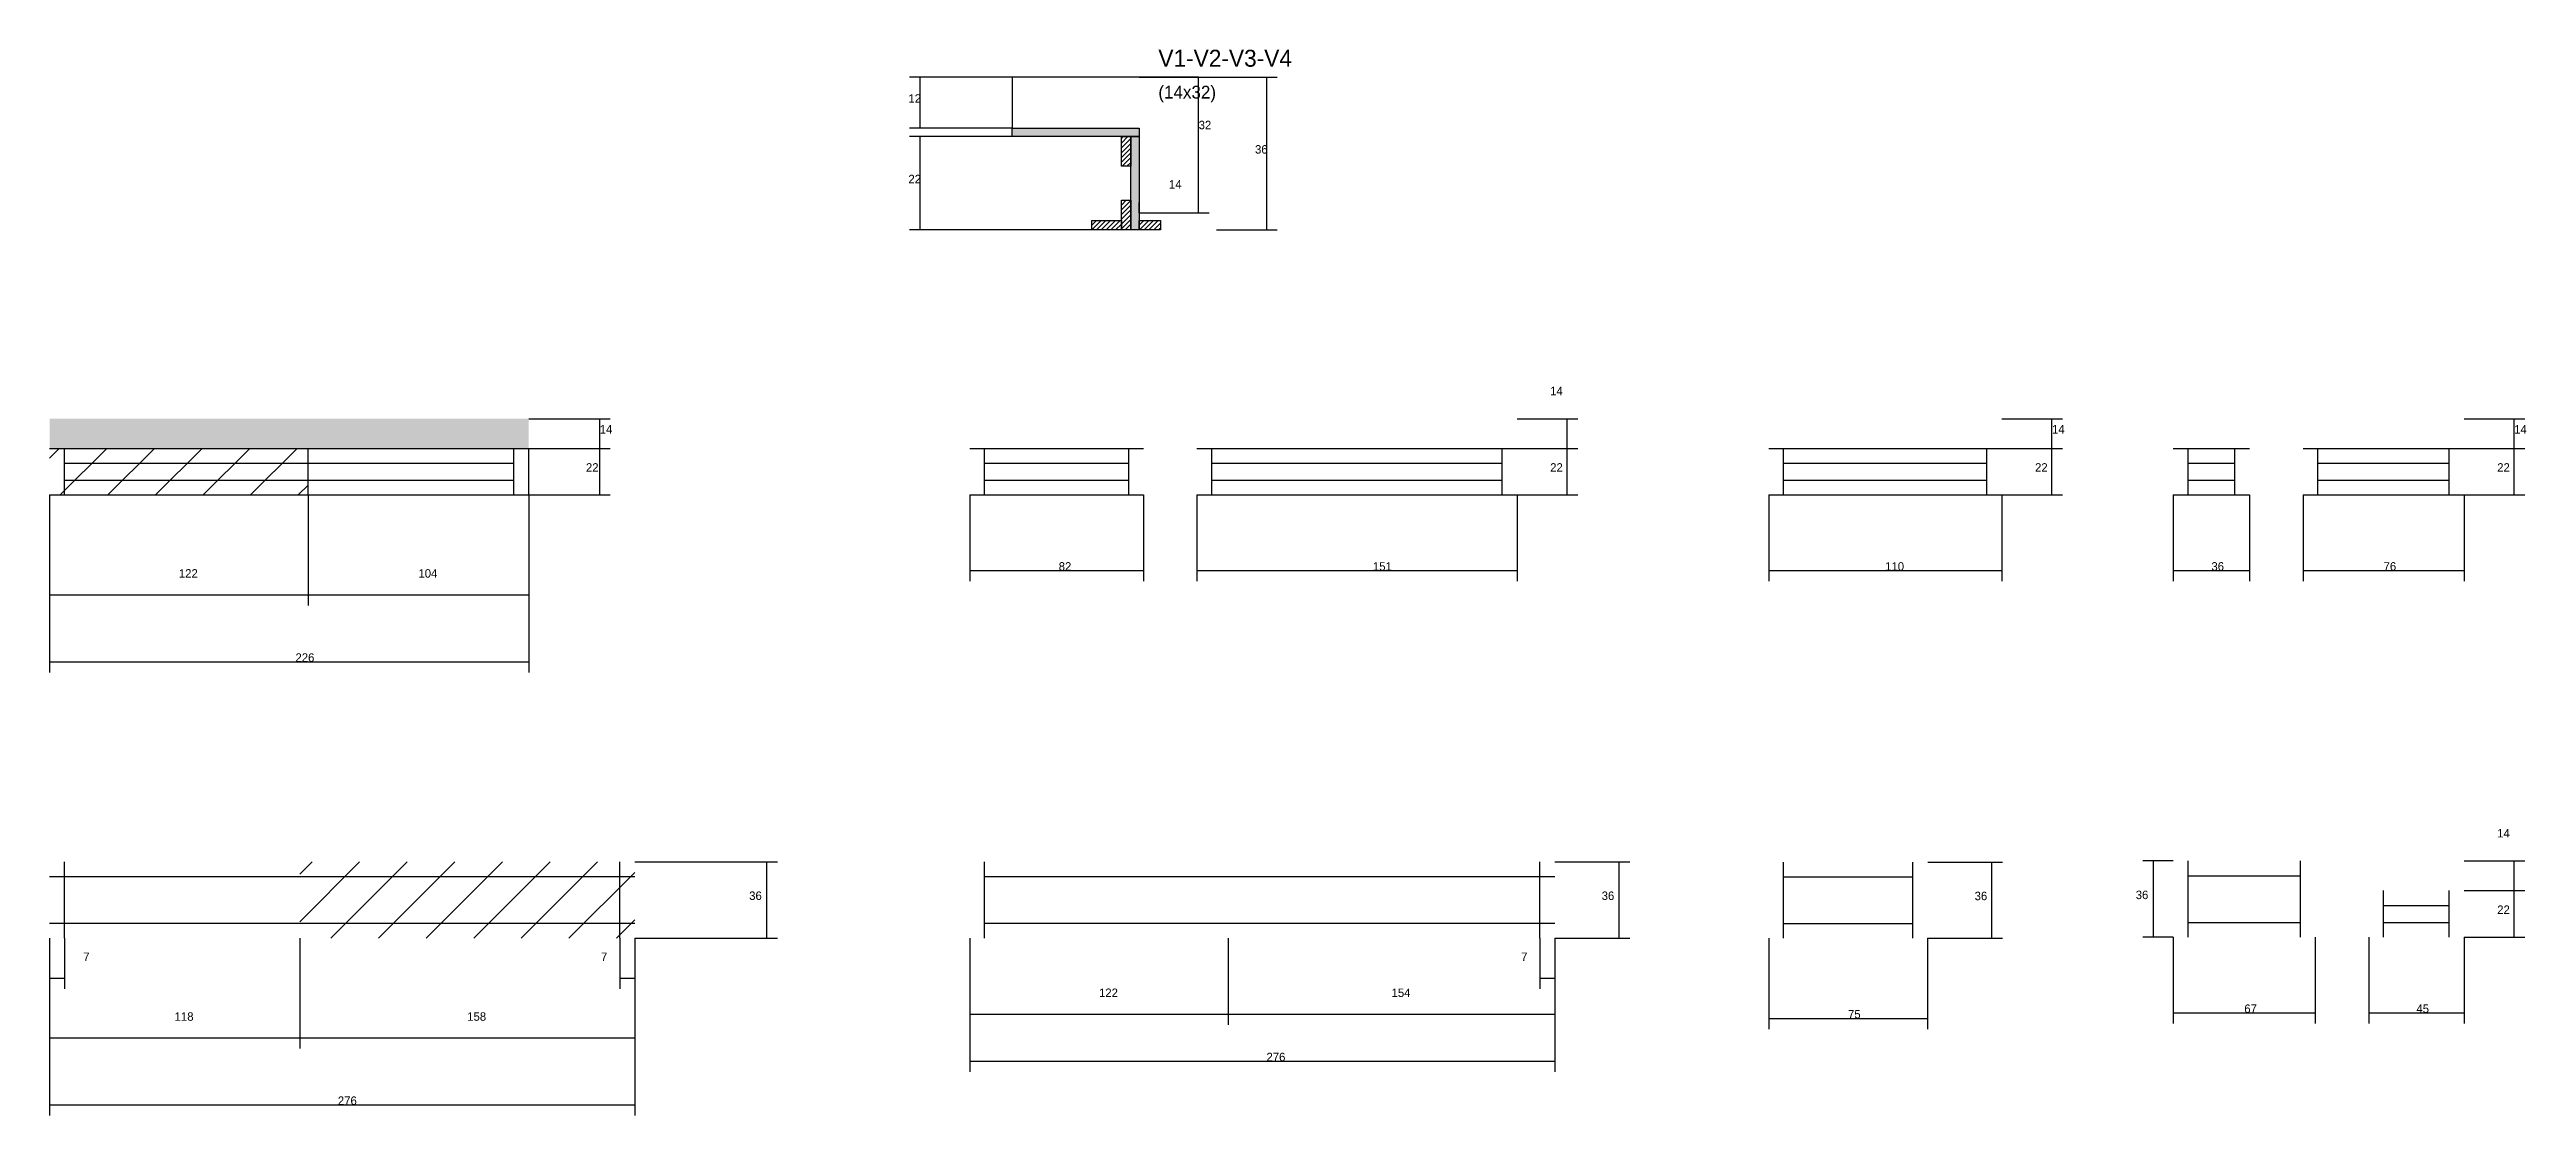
# Model space of a CAD drawing. Header units: metres. Extents: x -2848 to 21926, y -45195 to 1016.
# Drawn here: x 13877 to 15045, y -35690 to -35187 of the extents above; entities that cross this region are included whole.
import ezdxf

# ---------------------------------------------------------------- set-up
doc = ezdxf.new("R2010")
doc.units = ezdxf.units.M
for name, color, linetype in [('CONCRETO', 251, 'Continuous'), ('COTA', 4, 'Continuous'), ('Cota Seção (2x)', 4, 'Continuous'), ('Hachura', 253, 'Continuous'), ('Madeira', 126, 'Continuous'), ('Painéis', 200, 'Continuous'), ('SARR_2.2x7', 40, 'Continuous'), ('Texto Seção', 7, 'Continuous')]:
    doc.layers.add(name, color=color, linetype=linetype)

msp = doc.modelspace()

# ---------------------------------------------------------------- texts
at = {"layer": 'COTA'}
for s, p in [('12', (14282.1, -35212)), ('36', (14445.6, -35236)), ('22', (14282.1, -35250)), ('14', (14584.8, -35350)), ('14', (14136.5, -35368.1)), ('14', (14821.5, -35368.1)), ('14', (15039.5, -35368.1)), ('22', (14130, -35386.1)), ('22', (14584.8, -35386.1)), ('22', (14813.5, -35386.1)), ('22', (15031.5, -35386.1)), ('122', (13938, -35436.1)), ('104', (14051, -35436.1)), ('82', (14353, -35432.8)), ('151', (14501.2, -35432.8)), ('110', (14742.8, -35432.8)), ('36', (14896.7, -35432.8)), ('76', (14977.9, -35432.8)), ('226', (13993, -35475.8)), ('14', (15031.5, -35558.7)), ('36', (14207, -35588.2)), ('36', (14609.1, -35588.2)), ('36', (14785, -35588.3)), ('36', (14861, -35587.8)), ('22', (15031.5, -35594.8)), ('7', (13892.9, -35617)), ('7', (14137.1, -35617)), ('7', (14571.1, -35617)), ('122', (14372, -35634)), ('154', (14510, -35634)), ('118', (13936, -35645.2)), ('158', (14074, -35645.2)), ('75', (14725.3, -35644.1)), ('67', (14912.2, -35641.5)), ('45', (14993.4, -35641.5)), ('276', (14451, -35664.3)), ('276', (14013, -35684.9))]:
    msp.add_text(s, height=4, dxfattribs=at).set_placement(p)
at = {"layer": 'Cota Seção (2x)'}
for s, p in [('32', (14419, -35224.5)), ('14', (14405, -35252.5))]:
    msp.add_text(s, height=4, dxfattribs=at).set_placement(p)
at = {"layer": 'Texto Seção'}
for s, height, p in [('V1-V2-V3-V4', 8, (14400, -35195)), ('(14x32)', 6, (14400, -35210))]:
    msp.add_text(s, height=height, dxfattribs=at).set_placement(p)

# ---------------------------------------------------------------- hatches: boundary and pattern name
at = {"layer": 'COTA'}
h = msp.add_hatch(dxfattribs=at)
h.set_pattern_fill('AR-CONC', scale=0.03)
h.paths.add_polyline_path([(14103, -35361.1), (13877, -35361.1), (13877, -35361.1), (13877, -35375.1), (13877, -35375.1), (14103, -35375.1), (14103, -35375.1), (14103, -35361.1)])
at = {"layer": 'Hachura'}
h = msp.add_hatch(color=8, dxfattribs=at)
h.dxf.hatch_style = 1
h.paths.add_polyline_path([(14331, -35228), (14331, -35224), (14331, -35224), (14391, -35224), (14391, -35224), (14391, -35228), (14391, -35228), (14331, -35228)])
h = msp.add_hatch(dxfattribs=at)
h.set_pattern_fill('ANSI31', scale=0.5)
h.paths.add_polyline_path([(14387, -35242), (14382.6, -35242), (14382.6, -35242), (14382.6, -35228), (14382.6, -35228), (14387, -35228), (14387, -35228), (14387, -35242)])
h = msp.add_hatch(color=8, dxfattribs=at)
h.dxf.hatch_style = 1
h.paths.add_polyline_path([(14387, -35228), (14391, -35228), (14391, -35228), (14391, -35272), (14391, -35272), (14387, -35272), (14387, -35272), (14387, -35228)])
h = msp.add_hatch(dxfattribs=at)
h.set_pattern_fill('ANSI31', scale=0.5)
h.paths.add_polyline_path([(14387, -35272), (14382.6, -35272), (14382.6, -35272), (14382.6, -35258), (14382.6, -35258), (14387, -35258), (14387, -35258), (14387, -35272)])
h = msp.add_hatch(dxfattribs=at)
h.set_pattern_fill('ANSI31', scale=0.5)
h.paths.add_polyline_path([(14382.6, -35267.6), (14382.6, -35272), (14382.6, -35272), (14368.6, -35272), (14368.6, -35272), (14368.6, -35267.6), (14368.6, -35267.6), (14382.6, -35267.6)])
h = msp.add_hatch(dxfattribs=at)
h.set_pattern_fill('ANSI31', scale=0.5)
h.paths.add_polyline_path([(14391, -35272), (14391, -35267.6), (14391, -35267.6), (14401, -35267.6), (14401, -35267.6), (14401, -35272), (14401, -35272), (14391, -35272)])
h = msp.add_hatch(dxfattribs=at)
h.set_pattern_fill('ANSI31', scale=5)
h.paths.add_polyline_path([(13877, -35375.1), (13877, -35397.1), (13999, -35397.1), (13999, -35375.1)])
h = msp.add_hatch(dxfattribs=at)
h.set_pattern_fill('ANSI31', scale=5)
h.paths.add_polyline_path([(13995, -35570.2), (13995, -35606.2), (14153, -35606.2), (14153, -35570.2)])

# ---------------------------------------------------------------- linework, layer by layer
at = {"layer": 'CONCRETO'}
msp.add_lwpolyline([(14331, -35200), (14331, -35224), (14391, -35224), (14391, -35264), (14419, -35264), (14419, -35220), (14419, -35200), (14391, -35200), (14391, -35200)], close=True, dxfattribs=at)
at = {"layer": 'COTA'}
for p, q in [((14331, -35200), (14282.6, -35200)), ((14287.6, -35224), (14287.6, -35200)), ((14411.8, -35200), (14456.1, -35200)), ((14451.1, -35272), (14451.1, -35200)), ((14331, -35224), (14282.6, -35224)), ((14331, -35228), (14282.6, -35228)), ((14287.6, -35272), (14287.6, -35228)), ((14368.6, -35272), (14282.6, -35272)), ((14427.4, -35272), (14456.1, -35272)), ((14103, -35361.1), (14141.5, -35361.1)), ((14136.5, -35375.1), (14136.5, -35361.1)), ((14569.2, -35361.1), (14597.8, -35361.1)), ((14592.8, -35375.1), (14592.8, -35361.1)), ((14797.8, -35361.1), (14826.5, -35361.1)), ((14821.5, -35375.1), (14821.5, -35361.1)), ((15015.9, -35361.1), (15044.5, -35361.1)), ((15039.5, -35375.1), (15039.5, -35361.1)), ((14103, -35375.1), (14141.5, -35375.1)), ((14103, -35375.1), (14141.5, -35375.1)), ((14136.5, -35397.1), (14136.5, -35375.1)), ((14569.2, -35375.1), (14597.8, -35375.1)), ((14569.2, -35375.1), (14597.8, -35375.1)), ((14592.8, -35397.1), (14592.8, -35375.1)), ((14797.8, -35375.1), (14826.5, -35375.1)), ((14797.8, -35375.1), (14826.5, -35375.1)), ((14821.5, -35397.1), (14821.5, -35375.1)), ((15015.9, -35375.1), (15044.5, -35375.1)), ((15015.9, -35375.1), (15044.5, -35375.1)), ((15039.5, -35397.1), (15039.5, -35375.1)), ((13877, -35397.1), (13877, -35449.2)), ((13877, -35397.1), (13877, -35480.8)), ((13999, -35397.1), (13999, -35449.2)), ((13999, -35397.1), (13999, -35449.2)), ((14103, -35397.1), (14141.5, -35397.1)), ((14103, -35397.1), (14103, -35449.2)), ((14103, -35397.1), (14103, -35480.8)), ((14311, -35397.1), (14311, -35437.8)), ((14393, -35397.1), (14393, -35437.8)), ((14418.2, -35397.1), (14418.2, -35437.8)), ((14569.2, -35397.1), (14569.2, -35437.8)), ((14569.2, -35397.1), (14597.8, -35397.1)), ((14687.9, -35397.1), (14687.9, -35437.8)), ((14797.8, -35397.1), (14797.8, -35437.8)), ((14797.8, -35397.1), (14826.5, -35397.1)), ((14878.7, -35397.1), (14878.7, -35437.8)), ((14914.7, -35397.1), (14914.7, -35437.8)), ((14939.9, -35397.1), (14939.9, -35437.8)), ((15015.9, -35397.1), (15015.9, -35437.8)), ((15015.9, -35397.1), (15044.5, -35397.1)), ((14311, -35432.8), (14393, -35432.8)), ((14418.2, -35432.8), (14569.2, -35432.8)), ((14687.9, -35432.8), (14797.8, -35432.8)), ((14878.7, -35432.8), (14914.7, -35432.8)), ((14939.9, -35432.8), (15015.9, -35432.8)), ((13877, -35444.2), (13999, -35444.2)), ((13999, -35444.2), (14103, -35444.2)), ((13877, -35475.8), (14103, -35475.8)), ((14153, -35570.2), (14220.3, -35570.2)), ((14215.3, -35606.2), (14215.3, -35570.2)), ((14587, -35570.2), (14622.4, -35570.2)), ((14617.4, -35606.2), (14617.4, -35570.2)), ((14762.9, -35570.3), (14798.2, -35570.3)), ((14793.2, -35606.3), (14793.2, -35570.3)), ((14878.7, -35569.8), (14864.3, -35569.8)), ((14869.3, -35605.8), (14869.3, -35569.8)), ((15015.9, -35569.8), (15044.5, -35569.8)), ((15039.5, -35583.8), (15039.5, -35569.8)), ((15015.9, -35583.8), (15044.5, -35583.8)), ((15015.9, -35583.8), (15044.5, -35583.8)), ((15039.5, -35605.8), (15039.5, -35583.8)), ((13877, -35606.2), (13877, -35658.3)), ((13877, -35606.2), (13877, -35689.9)), ((13877, -35606.2), (13877, -35630.1)), ((13884, -35606.2), (13884, -35630.1)), ((13995, -35606.2), (13995, -35658.3)), ((13995, -35606.2), (13995, -35658.3)), ((14146, -35606.2), (14146, -35630.1)), ((14153, -35606.2), (14153, -35658.3)), ((14153, -35606.2), (14153, -35689.9)), ((14153, -35606.2), (14220.3, -35606.2)), ((14153, -35606.2), (14153, -35630.1)), ((14311, -35606.2), (14311, -35647.1)), ((14311, -35606.2), (14311, -35669.3)), ((14433, -35606.2), (14433, -35647.1)), ((14433, -35606.2), (14433, -35647.1)), ((14580, -35606.2), (14580, -35630.1)), ((14587, -35606.2), (14587, -35647.1)), ((14587, -35606.2), (14587, -35669.3)), ((14587, -35606.2), (14622.4, -35606.2)), ((14587, -35606.2), (14587, -35630.1)), ((14687.9, -35606.3), (14687.9, -35649.1)), ((14762.8, -35606.3), (14762.8, -35649.1)), ((14762.8, -35606.3), (14798.2, -35606.3)), ((14878.7, -35605.8), (14864.3, -35605.8)), ((14878.7, -35605.8), (14878.7, -35646.5)), ((14945.7, -35605.8), (14945.7, -35646.5)), ((14970.9, -35605.8), (14970.9, -35646.5)), ((15015.9, -35605.8), (15015.9, -35646.5)), ((15015.9, -35605.8), (15044.5, -35605.8)), ((13877, -35625.1), (13884, -35625.1)), ((14146, -35625.1), (14153, -35625.1)), ((14580, -35625.1), (14587, -35625.1)), ((14311, -35642.1), (14433, -35642.1)), ((14433, -35642.1), (14587, -35642.1)), ((14687.9, -35644.1), (14762.8, -35644.1)), ((14878.7, -35641.5), (14945.7, -35641.5)), ((14970.9, -35641.5), (15015.9, -35641.5)), ((13877, -35653.3), (13995, -35653.3)), ((13995, -35653.3), (14153, -35653.3)), ((14311, -35664.3), (14587, -35664.3)), ((13877, -35684.9), (14153, -35684.9))]:
    msp.add_line(p, q, dxfattribs=at)
at = {"layer": 'Cota Seção (2x)'}
for p, q in [((14391, -35200), (14424, -35200)), ((14419, -35264), (14419, -35200)), ((14391, -35264), (14391, -35259)), ((14419, -35264), (14419, -35259)), ((14391, -35264), (14424, -35264)), ((14391, -35264), (14419, -35264))]:
    msp.add_line(p, q, dxfattribs=at)
at = {"layer": 'Madeira'}
for points in [[(14387, -35242), (14382.6, -35242), (14382.6, -35228), (14387, -35228)], [(14387, -35272), (14382.6, -35272), (14382.6, -35258), (14387, -35258)], [(14382.6, -35267.6), (14382.6, -35272), (14368.6, -35272), (14368.6, -35267.6)], [(14391, -35272), (14391, -35267.6), (14401, -35267.6), (14401, -35272)]]:
    msp.add_lwpolyline(points, close=True, dxfattribs=at)
at = {"layer": 'Painéis'}
for p, q in [((14331, -35224), (14391, -35224)), ((14391, -35264), (14419, -35264)), ((13877, -35375.1), (14103, -35375.1)), ((13999, -35397.1), (13999, -35375.1)), ((14103, -35397.1), (14103, -35375.1)), ((14311, -35375.1), (14393, -35375.1)), ((14418.2, -35375.1), (14569.2, -35375.1)), ((14687.9, -35375.1), (14797.8, -35375.1)), ((14878.7, -35375.1), (14914.7, -35375.1)), ((14939.9, -35375.1), (15015.9, -35375.1)), ((13877, -35397.1), (14103, -35397.1)), ((14311, -35397.1), (14393, -35397.1)), ((14418.2, -35397.1), (14569.2, -35397.1)), ((14687.9, -35397.1), (14797.8, -35397.1)), ((14878.7, -35397.1), (14914.7, -35397.1)), ((14939.9, -35397.1), (15015.9, -35397.1))]:
    msp.add_line(p, q, dxfattribs=at)
for points in [[(14331, -35228), (14331, -35224), (14391, -35224), (14391, -35228)], [(14387, -35228), (14391, -35228), (14391, -35272), (14387, -35272)]]:
    msp.add_lwpolyline(points, close=True, dxfattribs=at)
at = {"layer": 'SARR_2.2x7'}
for p, q in [((13884, -35397.1), (13884, -35375.1)), ((14096, -35397.1), (14096, -35375.1)), ((14318, -35397.1), (14318, -35375.1)), ((14386, -35397.1), (14386, -35375.1)), ((14425.2, -35397.1), (14425.2, -35375.1)), ((14562.2, -35397.1), (14562.2, -35375.1)), ((14694.9, -35397.1), (14694.9, -35375.1)), ((14790.8, -35397.1), (14790.8, -35375.1)), ((14885.7, -35397.1), (14885.7, -35375.1)), ((14907.7, -35397.1), (14907.7, -35375.1)), ((14946.9, -35397.1), (14946.9, -35375.1)), ((15008.9, -35397.1), (15008.9, -35375.1)), ((13884, -35382.1), (13999, -35382.1)), ((13999, -35382.1), (14096, -35382.1)), ((14318, -35382.1), (14386, -35382.1)), ((14425.2, -35382.1), (14562.2, -35382.1)), ((14694.9, -35382.1), (14790.8, -35382.1)), ((14885.7, -35382.1), (14907.7, -35382.1)), ((14946.9, -35382.1), (15008.9, -35382.1)), ((13884, -35390.1), (13999, -35390.1)), ((13999, -35390.1), (14096, -35390.1)), ((14318, -35390.1), (14386, -35390.1)), ((14425.2, -35390.1), (14562.2, -35390.1)), ((14694.9, -35390.1), (14790.8, -35390.1)), ((14885.7, -35390.1), (14907.7, -35390.1)), ((14946.9, -35390.1), (15008.9, -35390.1)), ((13884, -35606.2), (13884, -35570.2)), ((14146, -35606.2), (14146, -35570.2)), ((14318, -35606.2), (14318, -35570.2)), ((14580, -35606.2), (14580, -35570.2)), ((14694.9, -35606.3), (14694.9, -35570.3)), ((14755.8, -35606.3), (14755.8, -35570.3)), ((14885.7, -35605.8), (14885.7, -35569.8)), ((14938.7, -35605.8), (14938.7, -35569.8)), ((13877, -35577.2), (13995, -35577.2)), ((13995, -35577.2), (14153, -35577.2)), ((14318, -35577.2), (14587, -35577.2)), ((14694.9, -35577.3), (14755.8, -35577.3)), ((14885.7, -35576.8), (14938.7, -35576.8)), ((14977.9, -35605.8), (14977.9, -35583.8)), ((15008.9, -35605.8), (15008.9, -35583.8)), ((14977.9, -35590.8), (15008.9, -35590.8)), ((13877, -35599.2), (13995, -35599.2)), ((13995, -35599.2), (14153, -35599.2)), ((14318, -35599.2), (14587, -35599.2)), ((14694.9, -35599.3), (14755.8, -35599.3)), ((14885.7, -35598.8), (14938.7, -35598.8)), ((14977.9, -35598.8), (15008.9, -35598.8))]:
    msp.add_line(p, q, dxfattribs=at)

msp.set_redraw_order([(e.dxf.handle, doc.entitydb.next_handle()) for e in msp.query("TEXT MTEXT ATTDEF DIMENSION ARC_DIMENSION")])  # texts and dimensions are drawn at this point

doc.saveas('drawing.dxf')
